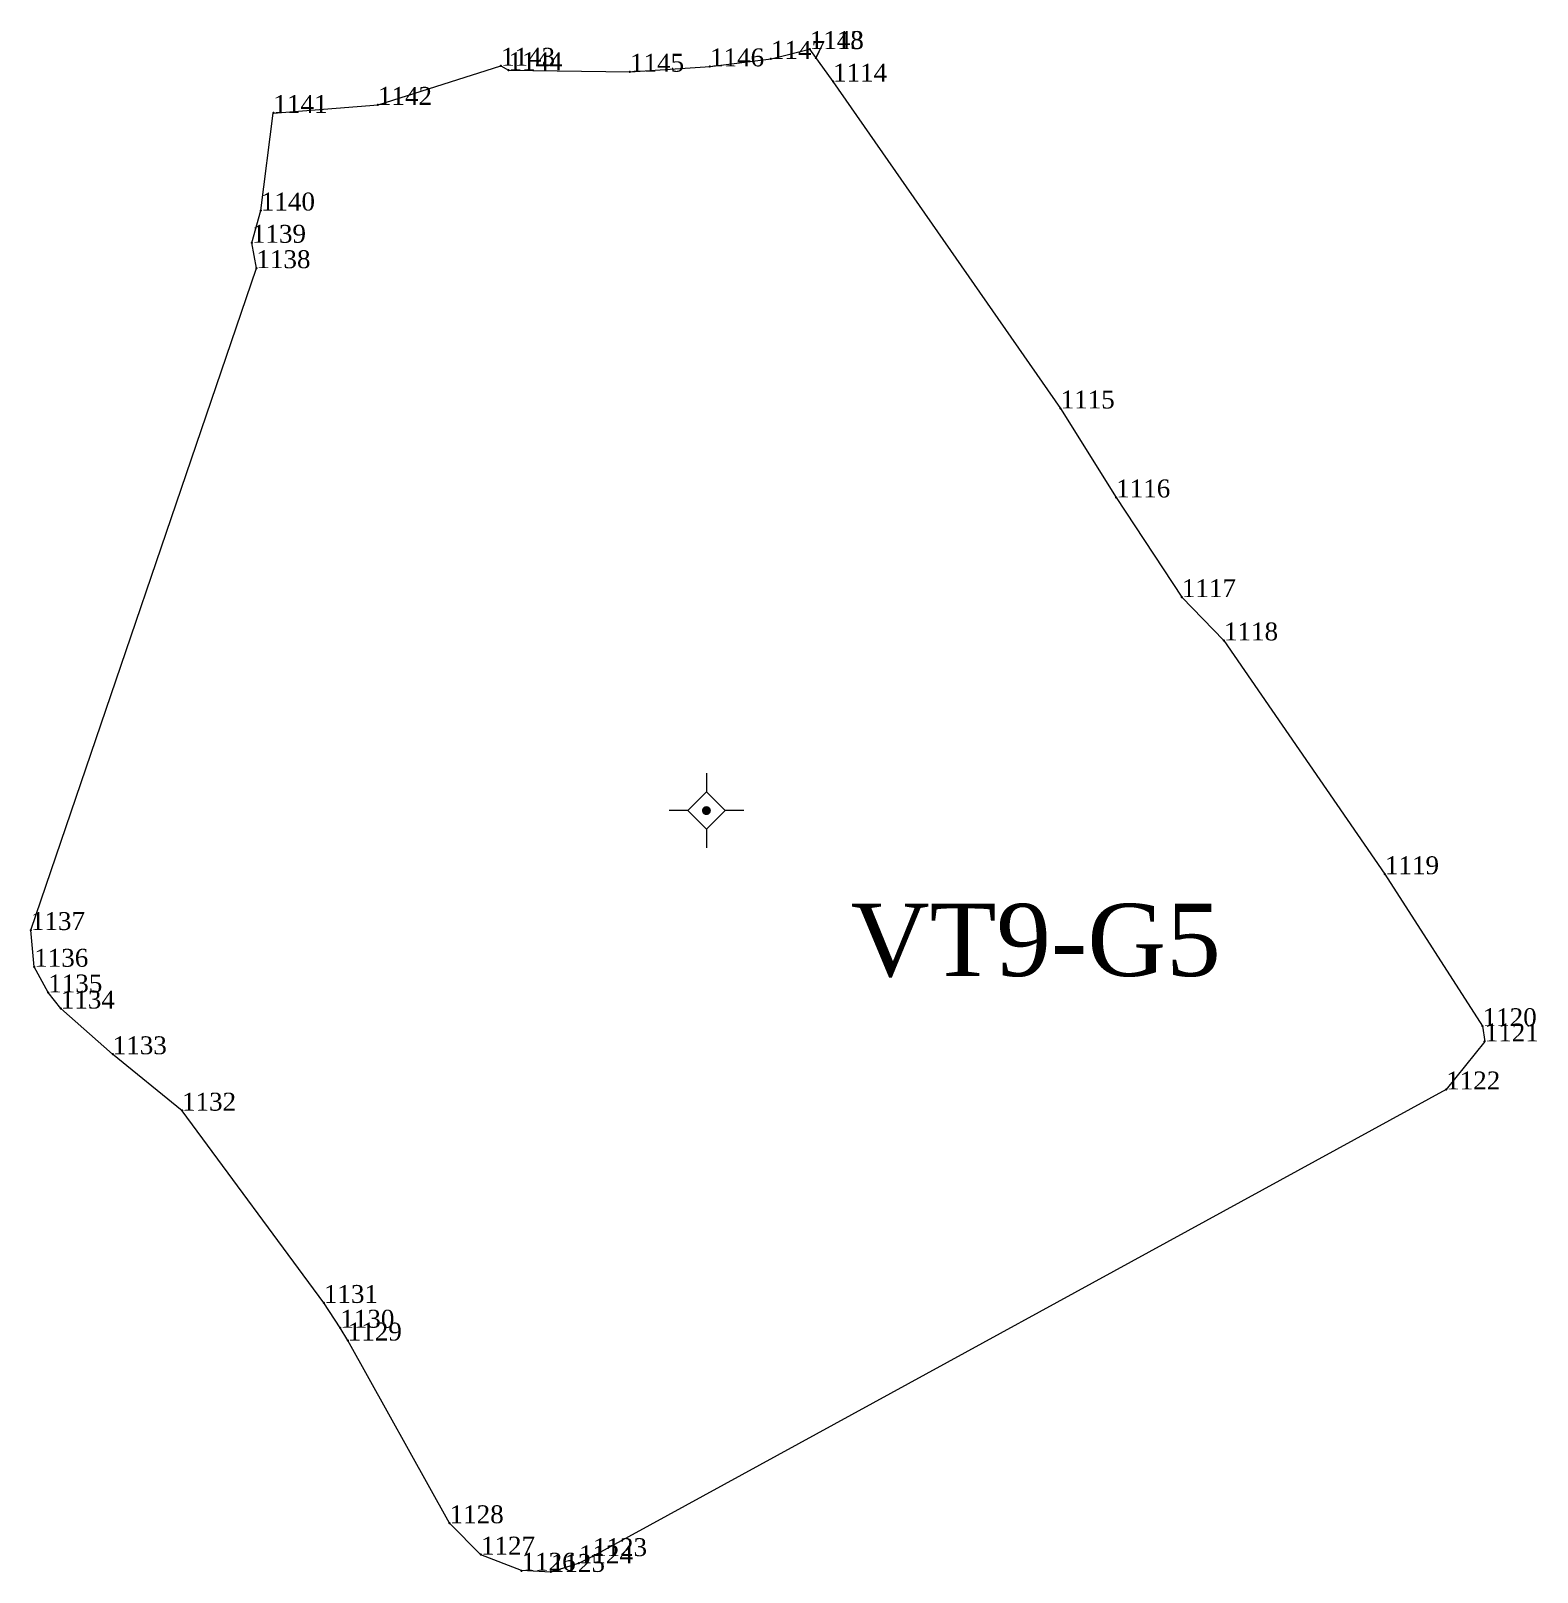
# Model space of a CAD drawing. Header units: metres. Extents: x 543554 to 549226, y 1840763 to 1844579.
# Drawn here: x 544719.3 to 544769.8, y 1843403.8 to 1843455.4 of the extents above; entities that cross this region are included whole.
import ezdxf

# ---------------------------------------------------------------- set-up
doc = ezdxf.new("R2010")
doc.units = ezdxf.units.M
doc.header["$MEASUREMENT"] = 0
for name, color, linetype, lineweight in [('Level 11', 7, 'Continuous', 0), ('Level 12', 7, 'Continuous', 0), ('Level 28', 7, 'Continuous', 0), ('Level 30', 7, 'Continuous', 0), ('Level 7', 7, 'Continuous', 0)]:
    doc.layers.add(name, color=color, linetype=linetype, lineweight=lineweight)
doc.styles.add('Style-Vntime', font='Vntime.shx')

msp = doc.modelspace()

# ---------------------------------------------------------------- texts
at = {"layer": 'Level 28', "color": 1, "lineweight": 0, "style": 'Style-Vntime'}
msp.add_text('VT9-G5', height=2.42159, dxfattribs=at).set_placement((544746.7835, 1843423.7396))

# ---------------------------------------------------------------- blocks, each defined once
blk = doc.blocks.new('CENTRD')
at = {"layer": 'Level 11', "linetype": 'Continuous', "lineweight": 0}
h = blk.add_hatch(color=1, dxfattribs=at)
edge = h.paths.add_edge_path()
edge.add_arc((0, 0), 1.5, 0, 360)
at = {"layer": 'Level 11', "color": 1, "linetype": 'Continuous', "lineweight": 0}
for p, q in [((0, 12.5), (0, 6.25)), ((0, 6.25), (-6.25, 0)), ((6.25, 0), (0, 6.25)), ((-6.25, 0), (-12.5, 0)), ((-6.25, 0), (0, -6.25)), ((0, -6.25), (6.25, 0)), ((12.5, 0), (6.25, 0)), ((0, -6.25), (0, -12.5))]:
    blk.add_line(p, q, dxfattribs=at)
blk = doc.blocks.new('DDCT')
at = {"layer": 'Level 7', "color": 3, "linetype": 'Continuous', "lineweight": 30}
blk.add_point((0, 0), dxfattribs=at)
blk = doc.blocks.new('SHMIA_1112')
at = {"layer": 'Level 12', "color": 2, "linetype": 'Continuous', "lineweight": 0, "style": 'Style-Vntime'}
blk.add_text('1113', height=0.6, dxfattribs=at).set_placement((0, 0))
blk = doc.blocks.new('SHMIA_1113')
at = {"layer": 'Level 12', "color": 2, "linetype": 'Continuous', "lineweight": 0, "style": 'Style-Vntime'}
blk.add_text('1114', height=0.6, dxfattribs=at).set_placement((0, 0))
blk = doc.blocks.new('SHMIA_1114')
at = {"layer": 'Level 12', "color": 2, "linetype": 'Continuous', "lineweight": 0, "style": 'Style-Vntime'}
blk.add_text('1115', height=0.6, dxfattribs=at).set_placement((0, 0))
blk = doc.blocks.new('SHMIA_1115')
at = {"layer": 'Level 12', "color": 2, "linetype": 'Continuous', "lineweight": 0, "style": 'Style-Vntime'}
blk.add_text('1116', height=0.6, dxfattribs=at).set_placement((0, 0))
blk = doc.blocks.new('SHMIA_1116')
at = {"layer": 'Level 12', "color": 2, "linetype": 'Continuous', "lineweight": 0, "style": 'Style-Vntime'}
blk.add_text('1117', height=0.6, dxfattribs=at).set_placement((0, 0))
blk = doc.blocks.new('SHMIA_1117')
at = {"layer": 'Level 12', "color": 2, "linetype": 'Continuous', "lineweight": 0, "style": 'Style-Vntime'}
blk.add_text('1118', height=0.6, dxfattribs=at).set_placement((0, 0))
blk = doc.blocks.new('SHMIA_1118')
at = {"layer": 'Level 12', "color": 2, "linetype": 'Continuous', "lineweight": 0, "style": 'Style-Vntime'}
blk.add_text('1119', height=0.6, dxfattribs=at).set_placement((0, 0))
blk = doc.blocks.new('SHMIA_1119')
at = {"layer": 'Level 12', "color": 2, "linetype": 'Continuous', "lineweight": 0, "style": 'Style-Vntime'}
blk.add_text('1120', height=0.6, dxfattribs=at).set_placement((0, 0))
blk = doc.blocks.new('SHMIA_1120')
at = {"layer": 'Level 12', "color": 2, "linetype": 'Continuous', "lineweight": 0, "style": 'Style-Vntime'}
blk.add_text('1121', height=0.6, dxfattribs=at).set_placement((0, 0))
blk = doc.blocks.new('SHMIA_1121')
at = {"layer": 'Level 12', "color": 2, "linetype": 'Continuous', "lineweight": 0, "style": 'Style-Vntime'}
blk.add_text('1122', height=0.6, dxfattribs=at).set_placement((0, 0))
blk = doc.blocks.new('SHMIA_1122')
at = {"layer": 'Level 12', "color": 2, "linetype": 'Continuous', "lineweight": 0, "style": 'Style-Vntime'}
blk.add_text('1123', height=0.6, dxfattribs=at).set_placement((0, 0))
blk = doc.blocks.new('SHMIA_1123')
at = {"layer": 'Level 12', "color": 2, "linetype": 'Continuous', "lineweight": 0, "style": 'Style-Vntime'}
blk.add_text('1124', height=0.6, dxfattribs=at).set_placement((0, 0))
blk = doc.blocks.new('SHMIA_1124')
at = {"layer": 'Level 12', "color": 2, "linetype": 'Continuous', "lineweight": 0, "style": 'Style-Vntime'}
blk.add_text('1125', height=0.6, dxfattribs=at).set_placement((0, 0))
blk = doc.blocks.new('SHMIA_1125')
at = {"layer": 'Level 12', "color": 2, "linetype": 'Continuous', "lineweight": 0, "style": 'Style-Vntime'}
blk.add_text('1126', height=0.6, dxfattribs=at).set_placement((0, 0))
blk = doc.blocks.new('SHMIA_1126')
at = {"layer": 'Level 12', "color": 2, "linetype": 'Continuous', "lineweight": 0, "style": 'Style-Vntime'}
blk.add_text('1127', height=0.6, dxfattribs=at).set_placement((0, 0))
blk = doc.blocks.new('SHMIA_1127')
at = {"layer": 'Level 12', "color": 2, "linetype": 'Continuous', "lineweight": 0, "style": 'Style-Vntime'}
blk.add_text('1128', height=0.6, dxfattribs=at).set_placement((0, 0))
blk = doc.blocks.new('SHMIA_1128')
at = {"layer": 'Level 12', "color": 2, "linetype": 'Continuous', "lineweight": 0, "style": 'Style-Vntime'}
blk.add_text('1129', height=0.6, dxfattribs=at).set_placement((0, 0))
blk = doc.blocks.new('SHMIA_1129')
at = {"layer": 'Level 12', "color": 2, "linetype": 'Continuous', "lineweight": 0, "style": 'Style-Vntime'}
blk.add_text('1130', height=0.6, dxfattribs=at).set_placement((0, 0))
blk = doc.blocks.new('SHMIA_1130')
at = {"layer": 'Level 12', "color": 2, "linetype": 'Continuous', "lineweight": 0, "style": 'Style-Vntime'}
blk.add_text('1131', height=0.6, dxfattribs=at).set_placement((0, 0))
blk = doc.blocks.new('SHMIA_1131')
at = {"layer": 'Level 12', "color": 2, "linetype": 'Continuous', "lineweight": 0, "style": 'Style-Vntime'}
blk.add_text('1132', height=0.6, dxfattribs=at).set_placement((0, 0))
blk = doc.blocks.new('SHMIA_1132')
at = {"layer": 'Level 12', "color": 2, "linetype": 'Continuous', "lineweight": 0, "style": 'Style-Vntime'}
blk.add_text('1133', height=0.6, dxfattribs=at).set_placement((0, 0))
blk = doc.blocks.new('SHMIA_1133')
at = {"layer": 'Level 12', "color": 2, "linetype": 'Continuous', "lineweight": 0, "style": 'Style-Vntime'}
blk.add_text('1134', height=0.6, dxfattribs=at).set_placement((0, 0))
blk = doc.blocks.new('SHMIA_1134')
at = {"layer": 'Level 12', "color": 2, "linetype": 'Continuous', "lineweight": 0, "style": 'Style-Vntime'}
blk.add_text('1135', height=0.6, dxfattribs=at).set_placement((0, 0))
blk = doc.blocks.new('SHMIA_1135')
at = {"layer": 'Level 12', "color": 2, "linetype": 'Continuous', "lineweight": 0, "style": 'Style-Vntime'}
blk.add_text('1136', height=0.6, dxfattribs=at).set_placement((0, 0))
blk = doc.blocks.new('SHMIA_1136')
at = {"layer": 'Level 12', "color": 2, "linetype": 'Continuous', "lineweight": 0, "style": 'Style-Vntime'}
blk.add_text('1137', height=0.6, dxfattribs=at).set_placement((0, 0))
blk = doc.blocks.new('SHMIA_1137')
at = {"layer": 'Level 12', "color": 2, "linetype": 'Continuous', "lineweight": 0, "style": 'Style-Vntime'}
blk.add_text('1138', height=0.6, dxfattribs=at).set_placement((0, 0))
blk = doc.blocks.new('SHMIA_1138')
at = {"layer": 'Level 12', "color": 2, "linetype": 'Continuous', "lineweight": 0, "style": 'Style-Vntime'}
blk.add_text('1139', height=0.6, dxfattribs=at).set_placement((0, 0))
blk = doc.blocks.new('SHMIA_1139')
at = {"layer": 'Level 12', "color": 2, "linetype": 'Continuous', "lineweight": 0, "style": 'Style-Vntime'}
blk.add_text('1140', height=0.6, dxfattribs=at).set_placement((0, 0))
blk = doc.blocks.new('SHMIA_1140')
at = {"layer": 'Level 12', "color": 2, "linetype": 'Continuous', "lineweight": 0, "style": 'Style-Vntime'}
blk.add_text('1141', height=0.6, dxfattribs=at).set_placement((0, 0))
blk = doc.blocks.new('SHMIA_1141')
at = {"layer": 'Level 12', "color": 2, "linetype": 'Continuous', "lineweight": 0, "style": 'Style-Vntime'}
blk.add_text('1142', height=0.6, dxfattribs=at).set_placement((0, 0))
blk = doc.blocks.new('SHMIA_1142')
at = {"layer": 'Level 12', "color": 2, "linetype": 'Continuous', "lineweight": 0, "style": 'Style-Vntime'}
blk.add_text('1143', height=0.6, dxfattribs=at).set_placement((0, 0))
blk = doc.blocks.new('SHMIA_1143')
at = {"layer": 'Level 12', "color": 2, "linetype": 'Continuous', "lineweight": 0, "style": 'Style-Vntime'}
blk.add_text('1144', height=0.6, dxfattribs=at).set_placement((0, 0))
blk = doc.blocks.new('SHMIA_1144')
at = {"layer": 'Level 12', "color": 2, "linetype": 'Continuous', "lineweight": 0, "style": 'Style-Vntime'}
blk.add_text('1145', height=0.6, dxfattribs=at).set_placement((0, 0))
blk = doc.blocks.new('SHMIA_1145')
at = {"layer": 'Level 12', "color": 2, "linetype": 'Continuous', "lineweight": 0, "style": 'Style-Vntime'}
blk.add_text('1146', height=0.6, dxfattribs=at).set_placement((0, 0))
blk = doc.blocks.new('SHMIA_1146')
at = {"layer": 'Level 12', "color": 2, "linetype": 'Continuous', "lineweight": 0, "style": 'Style-Vntime'}
blk.add_text('1147', height=0.6, dxfattribs=at).set_placement((0, 0))
blk = doc.blocks.new('SHMIA_1147')
at = {"layer": 'Level 12', "color": 2, "linetype": 'Continuous', "lineweight": 0, "style": 'Style-Vntime'}
blk.add_text('1148', height=0.6, dxfattribs=at).set_placement((0, 0))

# ---------------------------------------------------------------- linework, layer by layer
at = {"layer": 'Level 30', "color": 2, "linetype": 'Continuous', "lineweight": 0, "flags": 128}
msp.add_lwpolyline([(544768.0106, 1843421.5485), (544766.7217, 1843419.9412), (544738.1533, 1843404.3084), (544737.6838, 1843404.0743), (544736.7404, 1843403.7764), (544735.7613, 1843403.8234), (544734.3986, 1843404.357), (544733.3457, 1843405.4107), (544729.9448, 1843411.5268), (544729.6868, 1843411.955), (544729.1362, 1843412.7887), (544724.3926, 1843419.2257), (544722.0676, 1843421.121), (544720.3306, 1843422.6493), (544719.9096, 1843423.1914), (544719.4352, 1843424.052), (544719.3282, 1843425.278), (544726.8822, 1843447.453), (544726.725, 1843448.3026), (544727.0346, 1843449.3769), (544727.4465, 1843452.6466), (544730.9546, 1843452.9237), (544735.0658, 1843454.2276), (544735.3174, 1843454.0783), (544739.3943, 1843454.0294), (544742.0742, 1843454.2092), (544744.1133, 1843454.4571), (544745.407, 1843454.7883), (544746.188, 1843453.6994), (544753.8118, 1843442.7491), (544755.6653, 1843439.7703), (544757.8745, 1843436.4317), (544759.2811, 1843434.9806), (544764.6692, 1843427.1534), (544767.9419, 1843422.0565), (544768.0106, 1843421.5485)], dxfattribs=at)

# ---------------------------------------------------------------- block references
at = {"layer": 'Level 11', "color": 1, "linetype": 'Continuous', "lineweight": 0, "xscale": 0.1, "yscale": 0.1, "zscale": 0.1}
msp.add_blockref('CENTRD', (544741.95, 1843429.28), dxfattribs=at)
at = {"layer": 'Level 12', "color": 2, "linetype": 'Continuous', "lineweight": 0}
for name, p in [('SHMIA_1147', (544745.41, 1843454.79)), ('SHMIA_1112', (544745.41, 1843454.79)), ('SHMIA_1142', (544735.07, 1843454.23)), ('SHMIA_1143', (544735.32, 1843454.08)), ('SHMIA_1144', (544739.39, 1843454.03)), ('SHMIA_1145', (544742.07, 1843454.21)), ('SHMIA_1146', (544744.11, 1843454.46)), ('SHMIA_1113', (544746.19, 1843453.7)), ('SHMIA_1140', (544727.45, 1843452.65)), ('SHMIA_1141', (544730.95, 1843452.92)), ('SHMIA_1139', (544727.03, 1843449.38)), ('SHMIA_1138', (544726.73, 1843448.3)), ('SHMIA_1137', (544726.88, 1843447.45)), ('SHMIA_1114', (544753.81, 1843442.75)), ('SHMIA_1115', (544755.67, 1843439.77)), ('SHMIA_1116', (544757.87, 1843436.43)), ('SHMIA_1117', (544759.28, 1843434.98)), ('SHMIA_1118', (544764.67, 1843427.15)), ('SHMIA_1136', (544719.33, 1843425.28)), ('SHMIA_1135', (544719.44, 1843424.05)), ('SHMIA_1134', (544719.91, 1843423.19)), ('SHMIA_1133', (544720.33, 1843422.65)), ('SHMIA_1119', (544767.94, 1843422.06)), ('SHMIA_1120', (544768.01, 1843421.55)), ('SHMIA_1132', (544722.07, 1843421.12)), ('SHMIA_1121', (544766.72, 1843419.94)), ('SHMIA_1131', (544724.39, 1843419.23)), ('SHMIA_1130', (544729.14, 1843412.79)), ('SHMIA_1129', (544729.69, 1843411.96)), ('SHMIA_1128', (544729.94, 1843411.53)), ('SHMIA_1127', (544733.35, 1843405.41)), ('SHMIA_1126', (544734.4, 1843404.36)), ('SHMIA_1123', (544737.68, 1843404.07)), ('SHMIA_1122', (544738.15, 1843404.31)), ('SHMIA_1125', (544735.76, 1843403.82)), ('SHMIA_1124', (544736.74, 1843403.78))]:
    msp.add_blockref(name, p, dxfattribs=at)
at = {"layer": 'Level 7', "color": 3, "linetype": 'Continuous', "lineweight": 30}
for p in [(544745.41, 1843454.79), (544745.41, 1843454.79), (544735.07, 1843454.23), (544735.32, 1843454.08), (544742.07, 1843454.21), (544744.11, 1843454.46), (544739.39, 1843454.03), (544746.19, 1843453.7), (544727.45, 1843452.65), (544730.95, 1843452.92), (544727.03, 1843449.38), (544726.73, 1843448.3), (544726.88, 1843447.45), (544753.81, 1843442.75), (544755.67, 1843439.77), (544757.87, 1843436.43), (544759.28, 1843434.98), (544764.67, 1843427.15), (544719.33, 1843425.28), (544719.44, 1843424.05), (544719.91, 1843423.19), (544720.33, 1843422.65), (544767.94, 1843422.06), (544768.01, 1843421.55), (544722.07, 1843421.12), (544766.72, 1843419.94), (544724.39, 1843419.23), (544729.14, 1843412.79), (544729.69, 1843411.96), (544729.94, 1843411.53), (544733.35, 1843405.41), (544734.4, 1843404.36), (544737.68, 1843404.07), (544738.15, 1843404.31), (544735.76, 1843403.82), (544736.74, 1843403.78)]:
    msp.add_blockref('DDCT', p, dxfattribs=at)

msp.set_redraw_order([(e.dxf.handle, doc.entitydb.next_handle()) for e in msp.query("TEXT MTEXT ATTDEF DIMENSION ARC_DIMENSION")])  # texts and dimensions are drawn at this point

doc.saveas('drawing.dxf')
